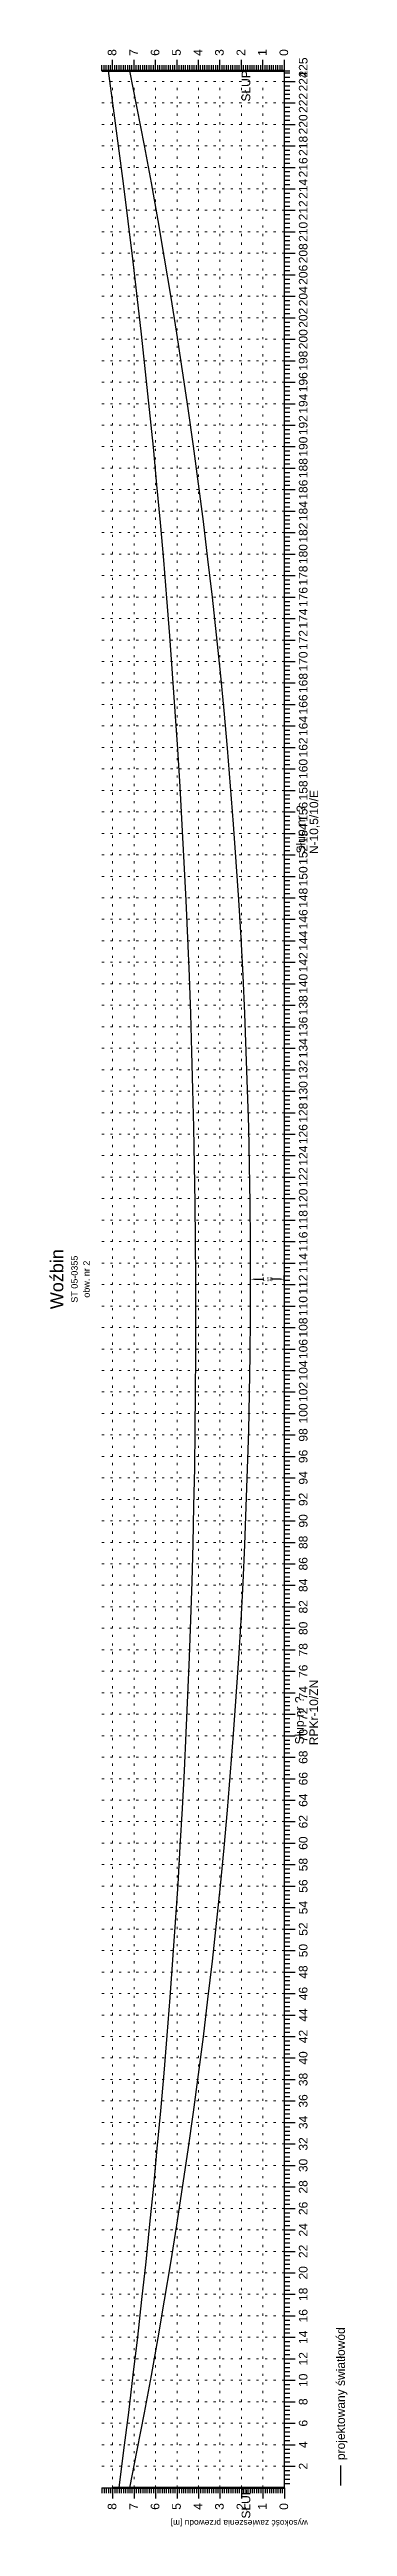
# Model space of a CAD drawing. Header units: inches. Extents: x -863 to 1426, y 1206 to 1480.
# Drawn here: x 1017.2 to 1031.1, y 1286.5 to 1401.8 of the extents above; entities that cross this region are included whole.
import ezdxf
from ezdxf.enums import TextEntityAlignment as Align

# ---------------------------------------------------------------- set-up
doc = ezdxf.new("R2010")
doc.units = ezdxf.units.IN
doc.header["$MEASUREMENT"] = 0
doc.linetypes.add('ACAD_ISO07W100', pattern=[3, 0, -3])
doc.layers.add('ramka', color=7, linetype='Continuous', plot=False)
doc.styles.get("Standard").update_dxf_attribs({"font": 'arial.ttf'})
doc.dimstyles.get("Standard").update_dxf_attribs({"dimtxt": 0.25, "dimasz": 0.18, "dimexe": 0.18, "dimexo": 0.0625, "dimgap": -0.09, "dimtad": 0, "dimtih": 1, "dimtoh": 1, "dimzin": 0, "dimdsep": 46, "dimtxsty": 'Standard', "dimcen": 0.09, "dimadec": 0, "dimazin": 0, "dimtfac": 1, "dimtofl": 0, "dimtmove": 0, "dimatfit": 3, "dimfxl": 1, "dimtolj": 1, "dimtzin": 0, "dimarcsym": 0})

msp = doc.modelspace()

# ---------------------------------------------------------------- texts
for s, p in [('8', (1020.336, 1401.483)), ('7', (1021.336, 1401.483)), ('6', (1022.336, 1401.483)), ('5', (1023.336, 1401.483)), ('4', (1024.336, 1401.483)), ('3', (1025.336, 1401.483)), ('2', (1026.336, 1401.483)), ('1', (1027.336, 1401.483)), ('0', (1028.336, 1401.483)), ('Słup nr ?', (1029.131, 1364.358)), ('N-10,5/10/E', (1029.736, 1364.327)), ('RPKr-10/ZN', (1029.731, 1322.853)), ('Słup nr ?', (1029.064, 1322.887)), ('projektowany światłowód', (1030.982, 1289.578))]:
    msp.add_text(s, height=0.4, rotation=90).set_placement(p)
for s, height, p in [('225', 0.4, (1029.238, 1400.943)), ('224', 0.4, (1029.238, 1400.293)), ('222', 0.4, (1029.238, 1399.293)), ('220', 0.4, (1029.238, 1398.293)), ('218', 0.4, (1029.238, 1397.293)), ('216', 0.4, (1029.238, 1396.293)), ('214', 0.4, (1029.238, 1395.293)), ('212', 0.4, (1029.238, 1394.293)), ('210', 0.4, (1029.238, 1393.293)), ('208', 0.4, (1029.238, 1392.293)), ('206', 0.4, (1029.238, 1391.293)), ('204', 0.4, (1029.238, 1390.293)), ('202', 0.4, (1029.238, 1389.293)), ('200', 0.4, (1029.238, 1388.293)), ('198', 0.4, (1029.238, 1387.293)), ('196', 0.4, (1029.238, 1386.293)), ('194', 0.4, (1029.238, 1385.293)), ('192', 0.4, (1029.238, 1384.293)), ('190', 0.4, (1029.238, 1383.293)), ('188', 0.4, (1029.238, 1382.293)), ('186', 0.4, (1029.238, 1381.293)), ('184', 0.4, (1029.238, 1380.293)), ('182', 0.4, (1029.238, 1379.293)), ('180', 0.4, (1029.238, 1378.293)), ('178', 0.4, (1029.238, 1377.293)), ('176', 0.4, (1029.238, 1376.293)), ('174', 0.4, (1029.238, 1375.293)), ('172', 0.4, (1029.238, 1374.293)), ('170', 0.4, (1029.238, 1373.293)), ('168', 0.4, (1029.238, 1372.293)), ('166', 0.4, (1029.238, 1371.293)), ('164', 0.4, (1029.238, 1370.293)), ('162', 0.4, (1029.238, 1369.293)), ('160', 0.4, (1029.238, 1368.293)), ('158', 0.4, (1029.238, 1367.293)), ('156', 0.4, (1029.238, 1366.293)), ('154', 0.4, (1029.238, 1365.293)), ('152', 0.4, (1029.238, 1364.293)), ('150', 0.4, (1029.238, 1363.293)), ('148', 0.4, (1029.238, 1362.293)), ('146', 0.4, (1029.238, 1361.293)), ('144', 0.4, (1029.238, 1360.293)), ('142', 0.4, (1029.238, 1359.293)), ('140', 0.4, (1029.238, 1358.293)), ('138', 0.4, (1029.238, 1357.293)), ('136', 0.4, (1029.238, 1356.293)), ('134', 0.4, (1029.238, 1355.293)), ('132', 0.4, (1029.238, 1354.293)), ('130', 0.4, (1029.238, 1353.293)), ('128', 0.4, (1029.238, 1352.293)), ('126', 0.4, (1029.238, 1351.293)), ('124', 0.4, (1029.238, 1350.293)), ('122', 0.4, (1029.238, 1349.293)), ('120', 0.4, (1029.238, 1348.293)), ('118', 0.4, (1029.238, 1347.293)), ('116', 0.4, (1029.238, 1346.293)), ('Woźbin', 0.6, (1017.862, 1344.543)), ('ST 05-0355', 0.3, (1018.532, 1344.543)), ('114', 0.4, (1029.238, 1345.293)), ('obw. nr 2', 0.3, (1019.092, 1344.543)), ('112', 0.4, (1029.238, 1344.293)), ('110', 0.4, (1029.238, 1343.293)), ('108', 0.4, (1029.238, 1342.293)), ('106', 0.4, (1029.238, 1341.293)), ('104', 0.4, (1029.238, 1340.293)), ('102', 0.4, (1029.238, 1339.293)), ('100', 0.4, (1029.238, 1338.293)), ('98', 0.4, (1029.238, 1337.293)), ('96', 0.4, (1029.238, 1336.293)), ('94', 0.4, (1029.238, 1335.293)), ('92', 0.4, (1029.238, 1334.293)), ('90', 0.4, (1029.238, 1333.293)), ('88', 0.4, (1029.238, 1332.293)), ('86', 0.4, (1029.238, 1331.293)), ('84', 0.4, (1029.238, 1330.293)), ('82', 0.4, (1029.238, 1329.293)), ('80', 0.4, (1029.238, 1328.293)), ('78', 0.4, (1029.238, 1327.293)), ('76', 0.4, (1029.238, 1326.293)), ('74', 0.4, (1029.238, 1325.293)), ('72', 0.4, (1029.238, 1324.293)), ('70', 0.4, (1029.238, 1323.293)), ('68', 0.4, (1029.238, 1322.293)), ('66', 0.4, (1029.238, 1321.293)), ('64', 0.4, (1029.238, 1320.293)), ('62', 0.4, (1029.238, 1319.293)), ('60', 0.4, (1029.238, 1318.293)), ('58', 0.4, (1029.238, 1317.293)), ('56', 0.4, (1029.238, 1316.293)), ('54', 0.4, (1029.238, 1315.293)), ('52', 0.4, (1029.238, 1314.293)), ('50', 0.4, (1029.238, 1313.293)), ('48', 0.4, (1029.238, 1312.293)), ('46', 0.4, (1029.238, 1311.293)), ('44', 0.4, (1029.238, 1310.293)), ('42', 0.4, (1029.238, 1309.293)), ('40', 0.4, (1029.238, 1308.293)), ('38', 0.4, (1029.238, 1307.293)), ('36', 0.4, (1029.238, 1306.293)), ('34', 0.4, (1029.238, 1305.293)), ('32', 0.4, (1029.238, 1304.293)), ('30', 0.4, (1029.238, 1303.293)), ('28', 0.4, (1029.238, 1302.293)), ('26', 0.4, (1029.238, 1301.293)), ('24', 0.4, (1029.238, 1300.293)), ('22', 0.4, (1029.238, 1299.293)), ('20', 0.4, (1029.238, 1298.293)), ('18', 0.4, (1029.238, 1297.293)), ('16', 0.4, (1029.238, 1296.293)), ('14', 0.4, (1029.238, 1295.293)), ('12', 0.4, (1029.238, 1294.293)), ('10', 0.4, (1029.238, 1293.293)), ('8', 0.4, (1029.238, 1292.293)), ('6', 0.4, (1029.238, 1291.293)), ('4', 0.4, (1029.238, 1290.293)), ('2', 0.4, (1029.238, 1289.293))]:
    msp.add_text(s, height=height, rotation=90).set_placement(p, align=Align.CENTER)
for s, p in [('8', (1020.336, 1287.573)), ('7', (1021.336, 1287.573)), ('6', (1022.336, 1287.573)), ('5', (1023.336, 1287.573)), ('4', (1024.336, 1287.573)), ('3', (1025.336, 1287.573)), ('2', (1026.336, 1287.573)), ('1', (1027.336, 1287.573)), ('0', (1028.336, 1287.573))]:
    msp.add_text(s, height=0.4, rotation=90).set_placement(p, align=Align.RIGHT)
at = {"attachment_point": 5}
for s, insert, char_height, width, rotation in [('SŁUP', (1026.376, 1400.085), 0.4, 1.537, 90), ('SŁUP', (1026.376, 1287.585), 0.4, 1.537, 90), ('wysokość zawieszenia przewodu [m]', (1026.06, 1286.69), 0.28, 9.28, 180)]:
    msp.add_mtext(s, dxfattribs=dict(at, insert=insert, char_height=char_height, width=width, rotation=rotation))

# ---------------------------------------------------------------- blocks, each defined once
blk = doc.blocks.new('*D22')
at = {"color": 0, "lineweight": -2}
for p, q in [((1026.59, 1344.6), (1026.59, 1344.72)), ((1026.77, 1344.54), (1027.19, 1344.54)), ((1027.98, 1344.54), (1027.55, 1344.54)), ((1028.16, 1344.45), (1028.16, 1344.72))]:
    blk.add_line(p, q, dxfattribs=at)
at = {"color": 0}
for points in [[(1026.77, 1344.57), (1026.77, 1344.51), (1026.59, 1344.54)], [(1027.98, 1344.57), (1027.98, 1344.51), (1028.16, 1344.54)]]:
    blk.add_solid(points, dxfattribs=at)
at = {"layer": 'Defpoints', "color": 0}
for p in [(1026.59, 1344.53), (1028.16, 1344.54), (1028.16, 1344.38)]:
    blk.add_point(p, dxfattribs=at)
at = {"color": 0, "lineweight": 25, "insert": (1027.37, 1344.54), "char_height": 0.18, "attachment_point": 5}
blk.add_mtext('\\A1;1.58', dxfattribs=at)

# ---------------------------------------------------------------- dimensions: what is measured, and where the dimension line sits
at = {"lineweight": 25}
dim = msp.add_linear_dim(base=(1028.162, 1344.543), p1=(1026.587, 1344.535), p2=(1028.162, 1344.385), angle=180, text='1.58', dimstyle='Standard', dxfattribs=at)
dim.commit()
dim.dimension.update_dxf_attribs({"geometry": '*D22', "text_midpoint": (1027.375, 1344.543)})

# ---------------------------------------------------------------- linework, layer by layer
for p, q in [((1019.662, 1400.793), (1019.662, 1401.043)), ((1019.662, 1400.793), (1028.162, 1400.793)), ((1019.762, 1400.793), (1019.762, 1401.043)), ((1019.862, 1400.793), (1019.862, 1401.043)), ((1019.962, 1400.793), (1019.962, 1401.043)), ((1020.062, 1400.793), (1020.062, 1401.043)), ((1020.162, 1400.793), (1020.162, 1401.293)), ((1020.262, 1400.793), (1020.262, 1401.043)), ((1020.362, 1400.793), (1020.362, 1401.043)), ((1020.462, 1400.793), (1020.462, 1401.043)), ((1020.562, 1400.793), (1020.562, 1401.043)), ((1020.662, 1400.793), (1020.662, 1401.043)), ((1020.762, 1400.793), (1020.762, 1401.043)), ((1020.862, 1400.793), (1020.862, 1401.043)), ((1020.962, 1400.793), (1020.962, 1401.043)), ((1021.062, 1400.793), (1021.062, 1401.043)), ((1021.162, 1400.793), (1021.162, 1401.293)), ((1021.262, 1400.793), (1021.262, 1401.043)), ((1021.362, 1400.793), (1021.362, 1401.043)), ((1021.462, 1400.793), (1021.462, 1401.043)), ((1021.562, 1400.793), (1021.562, 1401.043)), ((1021.662, 1400.793), (1021.662, 1401.043)), ((1021.762, 1400.793), (1021.762, 1401.043)), ((1021.862, 1400.793), (1021.862, 1401.043)), ((1021.962, 1400.793), (1021.962, 1401.043)), ((1022.062, 1400.793), (1022.062, 1401.043)), ((1022.162, 1400.793), (1022.162, 1401.293)), ((1022.262, 1400.793), (1022.262, 1401.043)), ((1022.362, 1400.793), (1022.362, 1401.043)), ((1022.462, 1400.793), (1022.462, 1401.043)), ((1022.562, 1400.793), (1022.562, 1401.043)), ((1022.662, 1400.793), (1022.662, 1401.043)), ((1022.762, 1400.793), (1022.762, 1401.043)), ((1022.862, 1400.793), (1022.862, 1401.043)), ((1022.962, 1400.793), (1022.962, 1401.043)), ((1023.062, 1400.793), (1023.062, 1401.043)), ((1023.162, 1400.793), (1023.162, 1401.293)), ((1023.262, 1400.793), (1023.262, 1401.043)), ((1023.362, 1400.793), (1023.362, 1401.043)), ((1023.462, 1400.793), (1023.462, 1401.043)), ((1023.562, 1400.793), (1023.562, 1401.043)), ((1023.662, 1400.793), (1023.662, 1401.043)), ((1023.762, 1400.793), (1023.762, 1401.043)), ((1023.862, 1400.793), (1023.862, 1401.043)), ((1023.962, 1400.793), (1023.962, 1401.043)), ((1024.062, 1400.793), (1024.062, 1401.043)), ((1024.162, 1400.793), (1024.162, 1401.293)), ((1024.262, 1400.793), (1024.262, 1401.043)), ((1024.362, 1400.793), (1024.362, 1401.043)), ((1024.462, 1400.793), (1024.462, 1401.043)), ((1024.562, 1400.793), (1024.562, 1401.043)), ((1024.662, 1400.793), (1024.662, 1401.043)), ((1024.762, 1400.793), (1024.762, 1401.043)), ((1024.862, 1400.793), (1024.862, 1401.043)), ((1024.962, 1400.793), (1024.962, 1401.043)), ((1025.062, 1400.793), (1025.062, 1401.043)), ((1025.162, 1400.793), (1025.162, 1401.293)), ((1025.262, 1400.793), (1025.262, 1401.043)), ((1025.362, 1400.793), (1025.362, 1401.043)), ((1025.462, 1400.793), (1025.462, 1401.043)), ((1025.562, 1400.793), (1025.562, 1401.043)), ((1025.662, 1400.793), (1025.662, 1401.043)), ((1025.762, 1400.793), (1025.762, 1401.043)), ((1025.862, 1400.793), (1025.862, 1401.043)), ((1025.962, 1400.793), (1025.962, 1401.043)), ((1026.062, 1400.793), (1026.062, 1401.043)), ((1026.162, 1400.793), (1026.162, 1401.293)), ((1026.262, 1400.793), (1026.262, 1401.043)), ((1026.362, 1400.793), (1026.362, 1401.043)), ((1026.462, 1400.793), (1026.462, 1401.043)), ((1026.562, 1400.793), (1026.562, 1401.043)), ((1026.662, 1400.793), (1026.662, 1401.043)), ((1026.762, 1400.793), (1026.762, 1401.043)), ((1026.862, 1400.793), (1026.862, 1401.043)), ((1026.962, 1400.793), (1026.962, 1401.043)), ((1027.062, 1400.793), (1027.062, 1401.043)), ((1027.162, 1400.793), (1027.162, 1401.293)), ((1027.262, 1400.793), (1027.262, 1401.043)), ((1027.362, 1400.793), (1027.362, 1401.043)), ((1027.462, 1400.793), (1027.462, 1401.043)), ((1027.562, 1400.793), (1027.562, 1401.043)), ((1027.662, 1400.793), (1027.662, 1401.043)), ((1027.762, 1400.793), (1027.762, 1401.043)), ((1027.862, 1400.793), (1027.862, 1401.043)), ((1027.962, 1400.793), (1027.962, 1401.043)), ((1028.062, 1400.793), (1028.062, 1401.043)), ((1028.162, 1400.793), (1028.162, 1401.293)), ((1028.162, 1288.293), (1028.162, 1400.793)), ((1028.162, 1400.793), (1028.412, 1400.793)), ((1028.162, 1400.693), (1028.412, 1400.693)), ((1028.162, 1400.493), (1028.412, 1400.493)), ((1028.162, 1400.293), (1028.662, 1400.293)), ((1028.162, 1400.093), (1028.412, 1400.093)), ((1028.162, 1399.893), (1028.412, 1399.893)), ((1028.162, 1399.693), (1028.412, 1399.693)), ((1028.162, 1399.493), (1028.412, 1399.493)), ((1028.162, 1399.293), (1028.662, 1399.293)), ((1028.162, 1399.093), (1028.412, 1399.093)), ((1028.162, 1398.893), (1028.412, 1398.893)), ((1028.162, 1398.693), (1028.412, 1398.693)), ((1028.162, 1398.493), (1028.412, 1398.493)), ((1028.162, 1398.293), (1028.662, 1398.293)), ((1028.162, 1398.093), (1028.412, 1398.093)), ((1028.162, 1397.893), (1028.412, 1397.893)), ((1028.162, 1397.693), (1028.412, 1397.693)), ((1028.162, 1397.493), (1028.412, 1397.493)), ((1028.162, 1397.293), (1028.662, 1397.293)), ((1028.162, 1397.093), (1028.412, 1397.093)), ((1028.162, 1396.893), (1028.412, 1396.893)), ((1028.162, 1396.693), (1028.412, 1396.693)), ((1028.162, 1396.493), (1028.412, 1396.493)), ((1028.162, 1396.293), (1028.662, 1396.293)), ((1028.162, 1396.093), (1028.412, 1396.093)), ((1028.162, 1395.893), (1028.412, 1395.893)), ((1028.162, 1395.693), (1028.412, 1395.693)), ((1028.162, 1395.493), (1028.412, 1395.493)), ((1028.162, 1395.293), (1028.662, 1395.293)), ((1028.162, 1395.093), (1028.412, 1395.093)), ((1028.162, 1394.893), (1028.412, 1394.893)), ((1028.162, 1394.693), (1028.412, 1394.693)), ((1028.162, 1394.493), (1028.412, 1394.493)), ((1028.162, 1394.293), (1028.662, 1394.293)), ((1028.162, 1394.093), (1028.412, 1394.093)), ((1028.162, 1393.893), (1028.412, 1393.893)), ((1028.162, 1393.693), (1028.412, 1393.693)), ((1028.162, 1393.493), (1028.412, 1393.493)), ((1028.162, 1393.293), (1028.662, 1393.293)), ((1028.162, 1393.093), (1028.412, 1393.093)), ((1028.162, 1392.893), (1028.412, 1392.893)), ((1028.162, 1392.693), (1028.412, 1392.693)), ((1028.162, 1392.493), (1028.412, 1392.493)), ((1028.162, 1392.293), (1028.662, 1392.293)), ((1028.162, 1392.093), (1028.412, 1392.093)), ((1028.162, 1391.893), (1028.412, 1391.893)), ((1028.162, 1391.693), (1028.412, 1391.693)), ((1028.162, 1391.493), (1028.412, 1391.493)), ((1028.162, 1391.293), (1028.662, 1391.293)), ((1028.162, 1391.093), (1028.412, 1391.093)), ((1028.162, 1390.893), (1028.412, 1390.893)), ((1028.162, 1390.693), (1028.412, 1390.693)), ((1028.162, 1390.493), (1028.412, 1390.493)), ((1028.162, 1390.293), (1028.662, 1390.293)), ((1028.162, 1390.093), (1028.412, 1390.093)), ((1028.162, 1389.893), (1028.412, 1389.893)), ((1028.162, 1389.693), (1028.412, 1389.693)), ((1028.162, 1389.493), (1028.412, 1389.493)), ((1028.162, 1389.293), (1028.662, 1389.293)), ((1028.162, 1389.093), (1028.412, 1389.093)), ((1028.162, 1388.893), (1028.412, 1388.893)), ((1028.162, 1388.693), (1028.412, 1388.693)), ((1028.162, 1388.493), (1028.412, 1388.493)), ((1028.162, 1388.293), (1028.662, 1388.293)), ((1028.162, 1388.093), (1028.412, 1388.093)), ((1028.162, 1387.893), (1028.412, 1387.893)), ((1028.162, 1387.693), (1028.412, 1387.693)), ((1028.162, 1387.493), (1028.412, 1387.493)), ((1028.162, 1387.293), (1028.662, 1387.293)), ((1028.162, 1387.093), (1028.412, 1387.093)), ((1028.162, 1386.893), (1028.412, 1386.893)), ((1028.162, 1386.693), (1028.412, 1386.693)), ((1028.162, 1386.493), (1028.412, 1386.493)), ((1028.162, 1386.293), (1028.662, 1386.293)), ((1028.162, 1386.093), (1028.412, 1386.093)), ((1028.162, 1385.893), (1028.412, 1385.893)), ((1028.162, 1385.693), (1028.412, 1385.693)), ((1028.162, 1385.493), (1028.412, 1385.493)), ((1028.162, 1385.293), (1028.662, 1385.293)), ((1028.162, 1385.093), (1028.412, 1385.093)), ((1028.162, 1384.893), (1028.412, 1384.893)), ((1028.162, 1384.693), (1028.412, 1384.693)), ((1028.162, 1384.493), (1028.412, 1384.493)), ((1028.162, 1384.293), (1028.662, 1384.293)), ((1028.162, 1384.093), (1028.412, 1384.093)), ((1028.162, 1383.893), (1028.412, 1383.893)), ((1028.162, 1383.693), (1028.412, 1383.693)), ((1028.162, 1383.493), (1028.412, 1383.493)), ((1028.162, 1383.293), (1028.662, 1383.293)), ((1028.162, 1383.093), (1028.412, 1383.093)), ((1028.162, 1382.893), (1028.412, 1382.893)), ((1028.162, 1382.693), (1028.412, 1382.693)), ((1028.162, 1382.493), (1028.412, 1382.493)), ((1028.162, 1382.293), (1028.662, 1382.293)), ((1028.162, 1382.093), (1028.412, 1382.093)), ((1028.162, 1381.893), (1028.412, 1381.893)), ((1028.162, 1381.693), (1028.412, 1381.693)), ((1028.162, 1381.493), (1028.412, 1381.493)), ((1028.162, 1381.293), (1028.662, 1381.293)), ((1028.162, 1381.093), (1028.412, 1381.093)), ((1028.162, 1380.893), (1028.412, 1380.893)), ((1028.162, 1380.693), (1028.412, 1380.693)), ((1028.162, 1380.493), (1028.412, 1380.493)), ((1028.162, 1380.293), (1028.662, 1380.293)), ((1028.162, 1380.093), (1028.412, 1380.093)), ((1028.162, 1379.893), (1028.412, 1379.893)), ((1028.162, 1379.693), (1028.412, 1379.693)), ((1028.162, 1379.493), (1028.412, 1379.493)), ((1028.162, 1379.293), (1028.662, 1379.293)), ((1028.162, 1379.093), (1028.412, 1379.093)), ((1028.162, 1378.893), (1028.412, 1378.893)), ((1028.162, 1378.693), (1028.412, 1378.693)), ((1028.162, 1378.493), (1028.412, 1378.493)), ((1028.162, 1378.293), (1028.662, 1378.293)), ((1028.162, 1378.093), (1028.412, 1378.093)), ((1028.162, 1377.893), (1028.412, 1377.893)), ((1028.162, 1377.693), (1028.412, 1377.693)), ((1028.162, 1377.493), (1028.412, 1377.493)), ((1028.162, 1377.293), (1028.662, 1377.293)), ((1028.162, 1377.093), (1028.412, 1377.093)), ((1028.162, 1376.893), (1028.412, 1376.893)), ((1028.162, 1376.693), (1028.412, 1376.693)), ((1028.162, 1376.493), (1028.412, 1376.493)), ((1028.162, 1376.293), (1028.662, 1376.293)), ((1028.162, 1376.093), (1028.412, 1376.093)), ((1028.162, 1375.893), (1028.412, 1375.893)), ((1028.162, 1375.693), (1028.412, 1375.693)), ((1028.162, 1375.493), (1028.412, 1375.493)), ((1028.162, 1375.293), (1028.662, 1375.293)), ((1028.162, 1375.093), (1028.412, 1375.093)), ((1028.162, 1374.893), (1028.412, 1374.893)), ((1028.162, 1374.693), (1028.412, 1374.693)), ((1028.162, 1374.493), (1028.412, 1374.493)), ((1028.162, 1374.293), (1028.662, 1374.293)), ((1028.162, 1374.093), (1028.412, 1374.093)), ((1028.162, 1373.893), (1028.412, 1373.893)), ((1028.162, 1373.693), (1028.412, 1373.693)), ((1028.162, 1373.493), (1028.412, 1373.493)), ((1028.162, 1373.293), (1028.662, 1373.293)), ((1028.162, 1373.093), (1028.412, 1373.093)), ((1028.162, 1372.893), (1028.412, 1372.893)), ((1028.162, 1372.693), (1028.412, 1372.693)), ((1028.162, 1372.493), (1028.412, 1372.493)), ((1028.162, 1372.293), (1028.662, 1372.293)), ((1028.162, 1372.093), (1028.412, 1372.093)), ((1028.162, 1371.893), (1028.412, 1371.893)), ((1028.162, 1371.693), (1028.412, 1371.693)), ((1028.162, 1371.493), (1028.412, 1371.493)), ((1028.162, 1371.293), (1028.662, 1371.293)), ((1028.162, 1371.093), (1028.412, 1371.093)), ((1028.162, 1370.893), (1028.412, 1370.893)), ((1028.162, 1370.693), (1028.412, 1370.693)), ((1028.162, 1370.493), (1028.412, 1370.493)), ((1028.162, 1370.293), (1028.662, 1370.293)), ((1028.162, 1370.093), (1028.412, 1370.093)), ((1028.162, 1369.893), (1028.412, 1369.893)), ((1028.162, 1369.693), (1028.412, 1369.693)), ((1028.162, 1369.493), (1028.412, 1369.493)), ((1028.162, 1369.293), (1028.662, 1369.293)), ((1028.162, 1369.093), (1028.412, 1369.093)), ((1028.162, 1368.893), (1028.412, 1368.893)), ((1028.162, 1368.693), (1028.412, 1368.693)), ((1028.162, 1368.493), (1028.412, 1368.493)), ((1028.162, 1368.293), (1028.662, 1368.293)), ((1028.162, 1368.093), (1028.412, 1368.093)), ((1028.162, 1367.893), (1028.412, 1367.893)), ((1028.162, 1367.693), (1028.412, 1367.693)), ((1028.162, 1367.493), (1028.412, 1367.493)), ((1028.162, 1367.293), (1028.662, 1367.293)), ((1028.162, 1367.093), (1028.412, 1367.093)), ((1028.162, 1366.893), (1028.412, 1366.893)), ((1028.162, 1366.693), (1028.412, 1366.693)), ((1028.162, 1366.493), (1028.412, 1366.493)), ((1028.162, 1366.293), (1028.662, 1366.293)), ((1028.162, 1366.093), (1028.412, 1366.093)), ((1028.162, 1365.893), (1028.412, 1365.893)), ((1028.162, 1365.693), (1028.412, 1365.693)), ((1028.162, 1365.493), (1028.412, 1365.493)), ((1028.162, 1365.293), (1028.662, 1365.293)), ((1028.162, 1365.093), (1028.412, 1365.093)), ((1028.162, 1364.893), (1028.412, 1364.893)), ((1028.162, 1364.693), (1028.412, 1364.693)), ((1028.162, 1364.493), (1028.412, 1364.493)), ((1028.162, 1364.293), (1028.662, 1364.293)), ((1028.162, 1364.093), (1028.412, 1364.093)), ((1028.162, 1363.893), (1028.412, 1363.893)), ((1028.162, 1363.693), (1028.412, 1363.693)), ((1028.162, 1363.493), (1028.412, 1363.493)), ((1028.162, 1363.293), (1028.662, 1363.293)), ((1028.162, 1363.093), (1028.412, 1363.093)), ((1028.162, 1362.893), (1028.412, 1362.893)), ((1028.162, 1362.693), (1028.412, 1362.693)), ((1028.162, 1362.493), (1028.412, 1362.493)), ((1028.162, 1362.293), (1028.662, 1362.293)), ((1028.162, 1362.093), (1028.412, 1362.093)), ((1028.162, 1361.893), (1028.412, 1361.893)), ((1028.162, 1361.693), (1028.412, 1361.693)), ((1028.162, 1361.493), (1028.412, 1361.493)), ((1028.162, 1361.293), (1028.662, 1361.293)), ((1028.162, 1361.093), (1028.412, 1361.093)), ((1028.162, 1360.893), (1028.412, 1360.893)), ((1028.162, 1360.693), (1028.412, 1360.693)), ((1028.162, 1360.493), (1028.412, 1360.493)), ((1028.162, 1360.293), (1028.662, 1360.293)), ((1028.162, 1360.093), (1028.412, 1360.093)), ((1028.162, 1359.893), (1028.412, 1359.893)), ((1028.162, 1359.693), (1028.412, 1359.693)), ((1028.162, 1359.493), (1028.412, 1359.493)), ((1028.162, 1359.293), (1028.662, 1359.293)), ((1028.162, 1359.093), (1028.412, 1359.093)), ((1028.162, 1358.893), (1028.412, 1358.893)), ((1028.162, 1358.693), (1028.412, 1358.693)), ((1028.162, 1358.493), (1028.412, 1358.493)), ((1028.162, 1358.293), (1028.662, 1358.293)), ((1028.162, 1358.093), (1028.412, 1358.093)), ((1028.162, 1357.893), (1028.412, 1357.893)), ((1028.162, 1357.693), (1028.412, 1357.693)), ((1028.162, 1357.493), (1028.412, 1357.493)), ((1028.162, 1357.293), (1028.662, 1357.293)), ((1028.162, 1357.093), (1028.412, 1357.093)), ((1028.162, 1356.893), (1028.412, 1356.893)), ((1028.162, 1356.693), (1028.412, 1356.693)), ((1028.162, 1356.493), (1028.412, 1356.493)), ((1028.162, 1356.293), (1028.662, 1356.293)), ((1028.162, 1356.093), (1028.412, 1356.093)), ((1028.162, 1355.893), (1028.412, 1355.893)), ((1028.162, 1355.693), (1028.412, 1355.693)), ((1028.162, 1355.493), (1028.412, 1355.493)), ((1028.162, 1355.293), (1028.662, 1355.293)), ((1028.162, 1355.093), (1028.412, 1355.093)), ((1028.162, 1354.893), (1028.412, 1354.893)), ((1028.162, 1354.693), (1028.412, 1354.693)), ((1028.162, 1354.493), (1028.412, 1354.493)), ((1028.162, 1354.293), (1028.662, 1354.293)), ((1028.162, 1354.093), (1028.412, 1354.093)), ((1028.162, 1353.893), (1028.412, 1353.893)), ((1028.162, 1353.693), (1028.412, 1353.693)), ((1028.162, 1353.493), (1028.412, 1353.493)), ((1028.162, 1353.293), (1028.662, 1353.293)), ((1028.162, 1353.093), (1028.412, 1353.093)), ((1028.162, 1352.893), (1028.412, 1352.893)), ((1028.162, 1352.693), (1028.412, 1352.693)), ((1028.162, 1352.493), (1028.412, 1352.493)), ((1028.162, 1352.293), (1028.662, 1352.293)), ((1028.162, 1352.093), (1028.412, 1352.093)), ((1028.162, 1351.893), (1028.412, 1351.893)), ((1028.162, 1351.693), (1028.412, 1351.693)), ((1028.162, 1351.493), (1028.412, 1351.493)), ((1028.162, 1351.293), (1028.662, 1351.293)), ((1028.162, 1351.093), (1028.412, 1351.093)), ((1028.162, 1350.893), (1028.412, 1350.893)), ((1028.162, 1350.693), (1028.412, 1350.693)), ((1028.162, 1350.493), (1028.412, 1350.493)), ((1028.162, 1350.293), (1028.662, 1350.293)), ((1028.162, 1350.093), (1028.412, 1350.093)), ((1028.162, 1349.893), (1028.412, 1349.893)), ((1028.162, 1349.693), (1028.412, 1349.693)), ((1028.162, 1349.493), (1028.412, 1349.493)), ((1028.162, 1349.293), (1028.662, 1349.293)), ((1028.162, 1349.093), (1028.412, 1349.093)), ((1028.162, 1348.893), (1028.412, 1348.893)), ((1028.162, 1348.693), (1028.412, 1348.693)), ((1028.162, 1348.493), (1028.412, 1348.493)), ((1028.162, 1348.293), (1028.662, 1348.293)), ((1028.162, 1348.093), (1028.412, 1348.093)), ((1028.162, 1347.893), (1028.412, 1347.893)), ((1028.162, 1347.693), (1028.412, 1347.693)), ((1028.162, 1347.493), (1028.412, 1347.493)), ((1028.162, 1347.293), (1028.662, 1347.293)), ((1028.162, 1347.093), (1028.412, 1347.093)), ((1028.162, 1346.893), (1028.412, 1346.893)), ((1028.162, 1346.693), (1028.412, 1346.693)), ((1028.162, 1346.493), (1028.412, 1346.493)), ((1028.162, 1346.293), (1028.662, 1346.293)), ((1028.162, 1346.093), (1028.412, 1346.093)), ((1028.162, 1345.893), (1028.412, 1345.893)), ((1028.162, 1345.693), (1028.412, 1345.693)), ((1028.162, 1345.493), (1028.412, 1345.493)), ((1028.162, 1345.293), (1028.662, 1345.293)), ((1028.162, 1345.093), (1028.412, 1345.093)), ((1028.162, 1344.893), (1028.412, 1344.893)), ((1028.162, 1344.693), (1028.412, 1344.693)), ((1028.162, 1344.493), (1028.412, 1344.493)), ((1028.162, 1344.293), (1028.662, 1344.293)), ((1028.162, 1344.093), (1028.412, 1344.093)), ((1028.162, 1343.893), (1028.412, 1343.893)), ((1028.162, 1343.693), (1028.412, 1343.693)), ((1028.162, 1343.493), (1028.412, 1343.493)), ((1028.162, 1343.293), (1028.662, 1343.293)), ((1028.162, 1343.093), (1028.412, 1343.093)), ((1028.162, 1342.893), (1028.412, 1342.893)), ((1028.162, 1342.693), (1028.412, 1342.693)), ((1028.162, 1342.493), (1028.412, 1342.493)), ((1028.162, 1342.293), (1028.662, 1342.293)), ((1028.162, 1342.093), (1028.412, 1342.093)), ((1028.162, 1341.893), (1028.412, 1341.893)), ((1028.162, 1341.693), (1028.412, 1341.693)), ((1028.162, 1341.493), (1028.412, 1341.493)), ((1028.162, 1341.293), (1028.662, 1341.293)), ((1028.162, 1341.093), (1028.412, 1341.093)), ((1028.162, 1340.893), (1028.412, 1340.893)), ((1028.162, 1340.693), (1028.412, 1340.693)), ((1028.162, 1340.493), (1028.412, 1340.493)), ((1028.162, 1340.293), (1028.662, 1340.293)), ((1028.162, 1340.093), (1028.412, 1340.093)), ((1028.162, 1339.893), (1028.412, 1339.893)), ((1028.162, 1339.693), (1028.412, 1339.693)), ((1028.162, 1339.493), (1028.412, 1339.493)), ((1028.162, 1339.293), (1028.662, 1339.293)), ((1028.162, 1339.093), (1028.412, 1339.093)), ((1028.162, 1338.893), (1028.412, 1338.893)), ((1028.162, 1338.693), (1028.412, 1338.693)), ((1028.162, 1338.493), (1028.412, 1338.493)), ((1028.162, 1338.293), (1028.662, 1338.293)), ((1028.162, 1338.093), (1028.412, 1338.093)), ((1028.162, 1337.893), (1028.412, 1337.893)), ((1028.162, 1337.693), (1028.412, 1337.693)), ((1028.162, 1337.493), (1028.412, 1337.493)), ((1028.162, 1337.293), (1028.662, 1337.293)), ((1028.162, 1337.093), (1028.412, 1337.093)), ((1028.162, 1336.893), (1028.412, 1336.893)), ((1028.162, 1336.693), (1028.412, 1336.693)), ((1028.162, 1336.493), (1028.412, 1336.493)), ((1028.162, 1336.293), (1028.662, 1336.293)), ((1028.162, 1336.093), (1028.412, 1336.093)), ((1028.162, 1335.893), (1028.412, 1335.893)), ((1028.162, 1335.693), (1028.412, 1335.693)), ((1028.162, 1335.493), (1028.412, 1335.493)), ((1028.162, 1335.293), (1028.662, 1335.293)), ((1028.162, 1335.093), (1028.412, 1335.093)), ((1028.162, 1334.893), (1028.412, 1334.893)), ((1028.162, 1334.693), (1028.412, 1334.693)), ((1028.162, 1334.493), (1028.412, 1334.493)), ((1028.162, 1334.293), (1028.662, 1334.293)), ((1028.162, 1334.093), (1028.412, 1334.093)), ((1028.162, 1333.893), (1028.412, 1333.893)), ((1028.162, 1333.693), (1028.412, 1333.693)), ((1028.162, 1333.493), (1028.412, 1333.493)), ((1028.162, 1333.293), (1028.662, 1333.293)), ((1028.162, 1333.093), (1028.412, 1333.093)), ((1028.162, 1332.893), (1028.412, 1332.893)), ((1028.162, 1332.693), (1028.412, 1332.693)), ((1028.162, 1332.493), (1028.412, 1332.493)), ((1028.162, 1332.293), (1028.662, 1332.293)), ((1028.162, 1332.093), (1028.412, 1332.093)), ((1028.162, 1331.893), (1028.412, 1331.893)), ((1028.162, 1331.693), (1028.412, 1331.693)), ((1028.162, 1331.493), (1028.412, 1331.493)), ((1028.162, 1331.293), (1028.662, 1331.293)), ((1028.162, 1331.093), (1028.412, 1331.093)), ((1028.162, 1330.893), (1028.412, 1330.893)), ((1028.162, 1330.693), (1028.412, 1330.693)), ((1028.162, 1330.493), (1028.412, 1330.493)), ((1028.162, 1330.293), (1028.662, 1330.293)), ((1028.162, 1330.093), (1028.412, 1330.093)), ((1028.162, 1329.893), (1028.412, 1329.893)), ((1028.162, 1329.693), (1028.412, 1329.693)), ((1028.162, 1329.493), (1028.412, 1329.493)), ((1028.162, 1329.293), (1028.662, 1329.293)), ((1028.162, 1329.093), (1028.412, 1329.093)), ((1028.162, 1328.893), (1028.412, 1328.893)), ((1028.162, 1328.693), (1028.412, 1328.693)), ((1028.162, 1328.493), (1028.412, 1328.493)), ((1028.162, 1328.293), (1028.662, 1328.293)), ((1028.162, 1328.093), (1028.412, 1328.093)), ((1028.162, 1327.893), (1028.412, 1327.893)), ((1028.162, 1327.693), (1028.412, 1327.693)), ((1028.162, 1327.493), (1028.412, 1327.493)), ((1028.162, 1327.293), (1028.662, 1327.293)), ((1028.162, 1327.093), (1028.412, 1327.093)), ((1028.162, 1326.893), (1028.412, 1326.893)), ((1028.162, 1326.693), (1028.412, 1326.693)), ((1028.162, 1326.493), (1028.412, 1326.493)), ((1028.162, 1326.293), (1028.662, 1326.293)), ((1028.162, 1326.093), (1028.412, 1326.093)), ((1028.162, 1325.893), (1028.412, 1325.893)), ((1028.162, 1325.693), (1028.412, 1325.693)), ((1028.162, 1325.493), (1028.412, 1325.493)), ((1028.162, 1325.293), (1028.662, 1325.293)), ((1028.162, 1325.093), (1028.412, 1325.093)), ((1028.162, 1324.893), (1028.412, 1324.893)), ((1028.162, 1324.693), (1028.412, 1324.693)), ((1028.162, 1324.493), (1028.412, 1324.493)), ((1028.162, 1324.293), (1028.662, 1324.293)), ((1028.162, 1324.093), (1028.412, 1324.093)), ((1028.162, 1323.893), (1028.412, 1323.893)), ((1028.162, 1323.693), (1028.412, 1323.693)), ((1028.162, 1323.493), (1028.412, 1323.493)), ((1028.162, 1323.293), (1028.662, 1323.293)), ((1028.162, 1323.093), (1028.412, 1323.093)), ((1028.162, 1322.893), (1028.412, 1322.893)), ((1028.162, 1322.693), (1028.412, 1322.693)), ((1028.162, 1322.493), (1028.412, 1322.493)), ((1028.162, 1322.293), (1028.662, 1322.293)), ((1028.162, 1322.093), (1028.412, 1322.093)), ((1028.162, 1321.893), (1028.412, 1321.893)), ((1028.162, 1321.693), (1028.412, 1321.693)), ((1028.162, 1321.493), (1028.412, 1321.493)), ((1028.162, 1321.293), (1028.662, 1321.293)), ((1028.162, 1321.093), (1028.412, 1321.093)), ((1028.162, 1320.893), (1028.412, 1320.893)), ((1028.162, 1320.693), (1028.412, 1320.693)), ((1028.162, 1320.493), (1028.412, 1320.493)), ((1028.162, 1320.293), (1028.662, 1320.293)), ((1028.162, 1320.093), (1028.412, 1320.093)), ((1028.162, 1319.893), (1028.412, 1319.893)), ((1028.162, 1319.693), (1028.412, 1319.693)), ((1028.162, 1319.493), (1028.412, 1319.493)), ((1028.162, 1319.293), (1028.662, 1319.293)), ((1028.162, 1319.093), (1028.412, 1319.093)), ((1028.162, 1318.893), (1028.412, 1318.893)), ((1028.162, 1318.693), (1028.412, 1318.693)), ((1028.162, 1318.493), (1028.412, 1318.493)), ((1028.162, 1318.293), (1028.662, 1318.293)), ((1028.162, 1318.093), (1028.412, 1318.093)), ((1028.162, 1317.893), (1028.412, 1317.893)), ((1028.162, 1317.693), (1028.412, 1317.693)), ((1028.162, 1317.493), (1028.412, 1317.493)), ((1028.162, 1317.293), (1028.662, 1317.293)), ((1028.162, 1317.093), (1028.412, 1317.093)), ((1028.162, 1316.893), (1028.412, 1316.893)), ((1028.162, 1316.693), (1028.412, 1316.693)), ((1028.162, 1316.493), (1028.412, 1316.493)), ((1028.162, 1316.293), (1028.662, 1316.293)), ((1028.162, 1316.093), (1028.412, 1316.093)), ((1028.162, 1315.893), (1028.412, 1315.893)), ((1028.162, 1315.693), (1028.412, 1315.693)), ((1028.162, 1315.493), (1028.412, 1315.493)), ((1028.162, 1315.293), (1028.662, 1315.293)), ((1028.162, 1315.093), (1028.412, 1315.093)), ((1028.162, 1314.893), (1028.412, 1314.893)), ((1028.162, 1314.693), (1028.412, 1314.693)), ((1028.162, 1314.493), (1028.412, 1314.493)), ((1028.162, 1314.293), (1028.662, 1314.293)), ((1028.162, 1314.093), (1028.412, 1314.093)), ((1028.162, 1313.893), (1028.412, 1313.893)), ((1028.162, 1313.693), (1028.412, 1313.693)), ((1028.162, 1313.493), (1028.412, 1313.493)), ((1028.162, 1313.293), (1028.662, 1313.293)), ((1028.162, 1313.093), (1028.412, 1313.093)), ((1028.162, 1312.893), (1028.412, 1312.893)), ((1028.162, 1312.693), (1028.412, 1312.693)), ((1028.162, 1312.493), (1028.412, 1312.493)), ((1028.162, 1312.293), (1028.662, 1312.293)), ((1028.162, 1312.093), (1028.412, 1312.093)), ((1028.162, 1311.893), (1028.412, 1311.893)), ((1028.162, 1311.693), (1028.412, 1311.693)), ((1028.162, 1311.493), (1028.412, 1311.493)), ((1028.162, 1311.293), (1028.662, 1311.293)), ((1028.162, 1311.093), (1028.412, 1311.093)), ((1028.162, 1310.893), (1028.412, 1310.893)), ((1028.162, 1310.693), (1028.412, 1310.693)), ((1028.162, 1310.493), (1028.412, 1310.493)), ((1028.162, 1310.293), (1028.662, 1310.293)), ((1028.162, 1310.093), (1028.412, 1310.093)), ((1028.162, 1309.893), (1028.412, 1309.893)), ((1028.162, 1309.693), (1028.412, 1309.693)), ((1028.162, 1309.493), (1028.412, 1309.493)), ((1028.162, 1309.293), (1028.662, 1309.293)), ((1028.162, 1309.093), (1028.412, 1309.093)), ((1028.162, 1308.893), (1028.412, 1308.893)), ((1028.162, 1308.693), (1028.412, 1308.693)), ((1028.162, 1308.493), (1028.412, 1308.493)), ((1028.162, 1308.293), (1028.662, 1308.293)), ((1028.162, 1308.093), (1028.412, 1308.093)), ((1028.162, 1307.893), (1028.412, 1307.893)), ((1028.162, 1307.693), (1028.412, 1307.693)), ((1028.162, 1307.493), (1028.412, 1307.493)), ((1028.162, 1307.293), (1028.662, 1307.293)), ((1028.162, 1307.093), (1028.412, 1307.093)), ((1028.162, 1306.893), (1028.412, 1306.893)), ((1028.162, 1306.693), (1028.412, 1306.693)), ((1028.162, 1306.493), (1028.412, 1306.493)), ((1028.162, 1306.293), (1028.662, 1306.293)), ((1028.162, 1306.093), (1028.412, 1306.093)), ((1028.162, 1305.893), (1028.412, 1305.893)), ((1028.162, 1305.693), (1028.412, 1305.693)), ((1028.162, 1305.493), (1028.412, 1305.493)), ((1028.162, 1305.293), (1028.662, 1305.293)), ((1028.162, 1305.093), (1028.412, 1305.093)), ((1028.162, 1304.893), (1028.412, 1304.893)), ((1028.162, 1304.693), (1028.412, 1304.693)), ((1028.162, 1304.493), (1028.412, 1304.493)), ((1028.162, 1304.293), (1028.662, 1304.293)), ((1028.162, 1304.093), (1028.412, 1304.093)), ((1028.162, 1303.893), (1028.412, 1303.893)), ((1028.162, 1303.693), (1028.412, 1303.693)), ((1028.162, 1303.493), (1028.412, 1303.493)), ((1028.162, 1303.293), (1028.662, 1303.293)), ((1028.162, 1303.093), (1028.412, 1303.093)), ((1028.162, 1302.893), (1028.412, 1302.893)), ((1028.162, 1302.693), (1028.412, 1302.693)), ((1028.162, 1302.493), (1028.412, 1302.493)), ((1028.162, 1302.293), (1028.662, 1302.293)), ((1028.162, 1302.093), (1028.412, 1302.093)), ((1028.162, 1301.893), (1028.412, 1301.893)), ((1028.162, 1301.693), (1028.412, 1301.693)), ((1028.162, 1301.493), (1028.412, 1301.493)), ((1028.162, 1301.293), (1028.662, 1301.293)), ((1028.162, 1301.093), (1028.412, 1301.093)), ((1028.162, 1300.893), (1028.412, 1300.893)), ((1028.162, 1300.693), (1028.412, 1300.693)), ((1028.162, 1300.493), (1028.412, 1300.493)), ((1028.162, 1300.293), (1028.662, 1300.293)), ((1028.162, 1300.093), (1028.412, 1300.093)), ((1028.162, 1299.893), (1028.412, 1299.893)), ((1028.162, 1299.693), (1028.412, 1299.693)), ((1028.162, 1299.493), (1028.412, 1299.493)), ((1028.162, 1299.293), (1028.662, 1299.293)), ((1028.162, 1299.093), (1028.412, 1299.093)), ((1028.162, 1298.893), (1028.412, 1298.893)), ((1028.162, 1298.693), (1028.412, 1298.693)), ((1028.162, 1298.493), (1028.412, 1298.493)), ((1028.162, 1298.293), (1028.662, 1298.293)), ((1028.162, 1298.093), (1028.412, 1298.093)), ((1028.162, 1297.893), (1028.412, 1297.893)), ((1028.162, 1297.693), (1028.412, 1297.693)), ((1028.162, 1297.493), (1028.412, 1297.493)), ((1028.162, 1297.293), (1028.662, 1297.293)), ((1028.162, 1297.093), (1028.412, 1297.093)), ((1028.162, 1296.893), (1028.412, 1296.893)), ((1028.162, 1296.693), (1028.412, 1296.693)), ((1028.162, 1296.493), (1028.412, 1296.493)), ((1028.162, 1296.293), (1028.662, 1296.293)), ((1028.162, 1296.093), (1028.412, 1296.093)), ((1028.162, 1295.893), (1028.412, 1295.893)), ((1028.162, 1295.693), (1028.412, 1295.693)), ((1028.162, 1295.493), (1028.412, 1295.493)), ((1028.162, 1295.293), (1028.662, 1295.293)), ((1028.162, 1295.093), (1028.412, 1295.093)), ((1028.162, 1294.893), (1028.412, 1294.893)), ((1028.162, 1294.693), (1028.412, 1294.693)), ((1028.162, 1294.493), (1028.412, 1294.493)), ((1028.162, 1294.293), (1028.662, 1294.293)), ((1028.162, 1294.093), (1028.412, 1294.093)), ((1028.162, 1293.893), (1028.412, 1293.893)), ((1028.162, 1293.693), (1028.412, 1293.693)), ((1028.162, 1293.493), (1028.412, 1293.493)), ((1028.162, 1293.293), (1028.662, 1293.293)), ((1028.162, 1293.093), (1028.412, 1293.093)), ((1028.162, 1292.893), (1028.412, 1292.893)), ((1028.162, 1292.693), (1028.412, 1292.693)), ((1028.162, 1292.493), (1028.412, 1292.493)), ((1028.162, 1292.293), (1028.662, 1292.293)), ((1028.162, 1292.093), (1028.412, 1292.093)), ((1028.162, 1291.893), (1028.412, 1291.893)), ((1028.162, 1291.693), (1028.412, 1291.693)), ((1028.162, 1291.493), (1028.412, 1291.493)), ((1028.162, 1291.293), (1028.662, 1291.293)), ((1028.162, 1291.093), (1028.412, 1291.093)), ((1028.162, 1290.893), (1028.412, 1290.893)), ((1028.162, 1290.693), (1028.412, 1290.693)), ((1028.162, 1290.493), (1028.412, 1290.493)), ((1028.162, 1290.293), (1028.662, 1290.293)), ((1028.162, 1290.093), (1028.412, 1290.093)), ((1028.162, 1289.893), (1028.412, 1289.893)), ((1028.162, 1289.693), (1028.412, 1289.693)), ((1028.162, 1289.493), (1028.412, 1289.493)), ((1028.162, 1289.293), (1028.662, 1289.293)), ((1028.162, 1289.093), (1028.412, 1289.093)), ((1019.662, 1288.293), (1028.162, 1288.293)), ((1019.662, 1288.293), (1019.662, 1288.043)), ((1019.762, 1288.293), (1019.762, 1288.043)), ((1019.862, 1288.293), (1019.862, 1288.043)), ((1019.962, 1288.293), (1019.962, 1288.043)), ((1020.062, 1288.293), (1020.062, 1288.043)), ((1020.162, 1288.293), (1020.162, 1287.793)), ((1020.262, 1288.293), (1020.262, 1288.043)), ((1020.362, 1288.293), (1020.362, 1288.043)), ((1020.462, 1288.293), (1020.462, 1288.043)), ((1020.562, 1288.293), (1020.562, 1288.043)), ((1020.662, 1288.293), (1020.662, 1288.043)), ((1020.762, 1288.293), (1020.762, 1288.043)), ((1020.862, 1288.293), (1020.862, 1288.043)), ((1020.962, 1288.293), (1020.962, 1288.043)), ((1021.062, 1288.293), (1021.062, 1288.043)), ((1021.162, 1288.293), (1021.162, 1287.793)), ((1021.262, 1288.293), (1021.262, 1288.043)), ((1021.362, 1288.293), (1021.362, 1288.043)), ((1021.462, 1288.293), (1021.462, 1288.043)), ((1021.562, 1288.293), (1021.562, 1288.043)), ((1021.662, 1288.293), (1021.662, 1288.043)), ((1021.762, 1288.293), (1021.762, 1288.043)), ((1021.862, 1288.293), (1021.862, 1288.043)), ((1021.962, 1288.293), (1021.962, 1288.043)), ((1022.062, 1288.293), (1022.062, 1288.043)), ((1022.162, 1288.293), (1022.162, 1287.793)), ((1022.262, 1288.293), (1022.262, 1288.043)), ((1022.362, 1288.293), (1022.362, 1288.043)), ((1022.462, 1288.293), (1022.462, 1288.043)), ((1022.562, 1288.293), (1022.562, 1288.043)), ((1022.662, 1288.293), (1022.662, 1288.043)), ((1022.762, 1288.293), (1022.762, 1288.043)), ((1022.862, 1288.293), (1022.862, 1288.043)), ((1022.962, 1288.293), (1022.962, 1288.043)), ((1023.062, 1288.293), (1023.062, 1288.043)), ((1023.162, 1288.293), (1023.162, 1287.793)), ((1023.262, 1288.293), (1023.262, 1288.043)), ((1023.362, 1288.293), (1023.362, 1288.043)), ((1023.462, 1288.293), (1023.462, 1288.043)), ((1023.562, 1288.293), (1023.562, 1288.043)), ((1023.662, 1288.293), (1023.662, 1288.043)), ((1023.762, 1288.293), (1023.762, 1288.043)), ((1023.862, 1288.293), (1023.862, 1288.043)), ((1023.962, 1288.293), (1023.962, 1288.043)), ((1024.062, 1288.293), (1024.062, 1288.043)), ((1024.162, 1288.293), (1024.162, 1287.793)), ((1024.262, 1288.293), (1024.262, 1288.043)), ((1024.362, 1288.293), (1024.362, 1288.043)), ((1024.462, 1288.293), (1024.462, 1288.043)), ((1024.562, 1288.293), (1024.562, 1288.043)), ((1024.662, 1288.293), (1024.662, 1288.043)), ((1024.762, 1288.293), (1024.762, 1288.043)), ((1024.862, 1288.293), (1024.862, 1288.043)), ((1024.962, 1288.293), (1024.962, 1288.043)), ((1025.062, 1288.293), (1025.062, 1288.043)), ((1025.162, 1288.293), (1025.162, 1287.793)), ((1025.262, 1288.293), (1025.262, 1288.043)), ((1025.362, 1288.293), (1025.362, 1288.043)), ((1025.462, 1288.293), (1025.462, 1288.043)), ((1025.562, 1288.293), (1025.562, 1288.043)), ((1025.662, 1288.293), (1025.662, 1288.043)), ((1025.762, 1288.293), (1025.762, 1288.043)), ((1025.862, 1288.293), (1025.862, 1288.043)), ((1025.962, 1288.293), (1025.962, 1288.043)), ((1026.062, 1288.293), (1026.062, 1288.043)), ((1026.162, 1288.293), (1026.162, 1287.793)), ((1026.262, 1288.293), (1026.262, 1288.043)), ((1026.362, 1288.293), (1026.362, 1288.043)), ((1026.462, 1288.293), (1026.462, 1288.043)), ((1026.562, 1288.293), (1026.562, 1288.043)), ((1026.662, 1288.293), (1026.662, 1288.043)), ((1026.762, 1288.293), (1026.762, 1288.043)), ((1026.862, 1288.293), (1026.862, 1288.043)), ((1026.962, 1288.293), (1026.962, 1288.043)), ((1027.062, 1288.293), (1027.062, 1288.043)), ((1027.162, 1288.293), (1027.162, 1287.793)), ((1027.262, 1288.293), (1027.262, 1288.043)), ((1027.362, 1288.293), (1027.362, 1288.043)), ((1027.462, 1288.293), (1027.462, 1288.043)), ((1027.562, 1288.293), (1027.562, 1288.043)), ((1027.662, 1288.293), (1027.662, 1288.043)), ((1027.762, 1288.293), (1027.762, 1288.043)), ((1027.862, 1288.293), (1027.862, 1288.043)), ((1027.962, 1288.293), (1027.962, 1288.043)), ((1028.062, 1288.293), (1028.062, 1288.043)), ((1028.162, 1288.893), (1028.412, 1288.893)), ((1028.162, 1288.693), (1028.412, 1288.693)), ((1028.162, 1288.493), (1028.412, 1288.493)), ((1028.162, 1288.293), (1028.162, 1287.793))]:
    msp.add_line(p, q)
at = {"linetype": 'ACAD_ISO07W100', "lineweight": 15, "ltscale": 0.1}
for p, q in [((1028.162, 1400.793), (1019.662, 1400.793)), ((1028.162, 1400.293), (1019.662, 1400.293)), ((1020.162, 1288.293), (1020.162, 1400.293)), ((1021.162, 1288.293), (1021.162, 1400.293)), ((1022.162, 1288.293), (1022.162, 1400.293)), ((1023.162, 1288.293), (1023.162, 1400.293)), ((1024.162, 1288.293), (1024.162, 1400.293)), ((1025.162, 1288.293), (1025.162, 1400.293)), ((1026.162, 1288.293), (1026.162, 1400.293)), ((1027.162, 1288.293), (1027.162, 1400.293)), ((1028.162, 1288.293), (1028.162, 1400.293)), ((1028.162, 1399.293), (1019.662, 1399.293)), ((1028.162, 1398.293), (1019.662, 1398.293)), ((1028.162, 1397.293), (1019.662, 1397.293)), ((1028.162, 1396.293), (1019.662, 1396.293)), ((1028.162, 1395.293), (1019.662, 1395.293)), ((1028.162, 1394.293), (1019.662, 1394.293)), ((1028.162, 1393.293), (1019.662, 1393.293)), ((1028.162, 1392.293), (1019.662, 1392.293)), ((1028.162, 1391.293), (1019.662, 1391.293)), ((1028.162, 1390.293), (1019.662, 1390.293)), ((1028.162, 1389.293), (1019.662, 1389.293)), ((1028.162, 1388.293), (1019.662, 1388.293)), ((1028.162, 1387.293), (1019.662, 1387.293)), ((1028.162, 1386.293), (1019.662, 1386.293)), ((1028.162, 1385.293), (1019.662, 1385.293)), ((1028.162, 1384.293), (1019.662, 1384.293)), ((1028.162, 1383.293), (1019.662, 1383.293)), ((1028.162, 1382.293), (1019.662, 1382.293)), ((1028.162, 1381.293), (1019.662, 1381.293)), ((1028.162, 1380.293), (1019.662, 1380.293)), ((1028.162, 1379.293), (1019.662, 1379.293)), ((1028.162, 1378.293), (1019.662, 1378.293)), ((1028.162, 1377.293), (1019.662, 1377.293)), ((1028.162, 1376.293), (1019.662, 1376.293)), ((1028.162, 1375.293), (1019.662, 1375.293)), ((1028.162, 1374.293), (1019.662, 1374.293)), ((1028.162, 1373.293), (1019.662, 1373.293)), ((1028.162, 1372.293), (1019.662, 1372.293)), ((1028.162, 1371.293), (1019.662, 1371.293)), ((1028.162, 1370.293), (1019.662, 1370.293)), ((1028.162, 1369.293), (1019.662, 1369.293)), ((1028.162, 1368.293), (1019.662, 1368.293)), ((1028.162, 1367.293), (1019.662, 1367.293)), ((1028.162, 1366.293), (1019.662, 1366.293)), ((1028.162, 1365.293), (1019.662, 1365.293)), ((1028.162, 1364.293), (1019.662, 1364.293)), ((1028.162, 1363.293), (1019.662, 1363.293)), ((1028.162, 1362.293), (1019.662, 1362.293)), ((1028.162, 1361.293), (1019.662, 1361.293)), ((1028.162, 1360.293), (1019.662, 1360.293)), ((1028.162, 1359.293), (1019.662, 1359.293)), ((1028.162, 1358.293), (1019.662, 1358.293)), ((1028.162, 1357.293), (1019.662, 1357.293)), ((1028.162, 1356.293), (1019.662, 1356.293)), ((1028.162, 1355.293), (1019.662, 1355.293)), ((1028.162, 1354.293), (1019.662, 1354.293)), ((1028.162, 1353.293), (1019.662, 1353.293)), ((1028.162, 1352.293), (1019.662, 1352.293)), ((1028.162, 1351.293), (1019.662, 1351.293)), ((1028.162, 1350.293), (1019.662, 1350.293)), ((1028.162, 1349.293), (1019.662, 1349.293)), ((1028.162, 1348.293), (1019.662, 1348.293)), ((1028.162, 1347.293), (1019.662, 1347.293)), ((1028.162, 1346.293), (1019.662, 1346.293)), ((1028.162, 1345.293), (1019.662, 1345.293)), ((1028.162, 1344.293), (1019.662, 1344.293)), ((1028.162, 1343.293), (1019.662, 1343.293)), ((1028.162, 1342.293), (1019.662, 1342.293)), ((1028.162, 1341.293), (1019.662, 1341.293)), ((1028.162, 1340.293), (1019.662, 1340.293)), ((1028.162, 1339.293), (1019.662, 1339.293)), ((1028.162, 1338.293), (1019.662, 1338.293)), ((1028.162, 1337.293), (1019.662, 1337.293)), ((1028.162, 1336.293), (1019.662, 1336.293)), ((1028.162, 1335.293), (1019.662, 1335.293)), ((1028.162, 1334.293), (1019.662, 1334.293)), ((1028.162, 1333.293), (1019.662, 1333.293)), ((1028.162, 1332.293), (1019.662, 1332.293)), ((1028.162, 1331.293), (1019.662, 1331.293)), ((1028.162, 1330.293), (1019.662, 1330.293)), ((1028.162, 1329.293), (1019.662, 1329.293)), ((1028.162, 1328.293), (1019.662, 1328.293)), ((1028.162, 1327.293), (1019.662, 1327.293)), ((1028.162, 1326.293), (1019.662, 1326.293)), ((1028.162, 1325.293), (1019.662, 1325.293)), ((1028.162, 1324.293), (1019.662, 1324.293)), ((1028.162, 1323.293), (1019.662, 1323.293)), ((1028.162, 1322.293), (1019.662, 1322.293)), ((1028.162, 1321.293), (1019.662, 1321.293)), ((1028.162, 1320.293), (1019.662, 1320.293)), ((1028.162, 1319.293), (1019.662, 1319.293)), ((1028.162, 1318.293), (1019.662, 1318.293)), ((1028.162, 1317.293), (1019.662, 1317.293)), ((1028.162, 1316.293), (1019.662, 1316.293)), ((1028.162, 1315.293), (1019.662, 1315.293)), ((1028.162, 1314.293), (1019.662, 1314.293)), ((1028.162, 1313.293), (1019.662, 1313.293)), ((1028.162, 1312.293), (1019.662, 1312.293)), ((1028.162, 1311.293), (1019.662, 1311.293)), ((1028.162, 1310.293), (1019.662, 1310.293)), ((1028.162, 1309.293), (1019.662, 1309.293)), ((1028.162, 1308.293), (1019.662, 1308.293)), ((1028.162, 1307.293), (1019.662, 1307.293)), ((1028.162, 1306.293), (1019.662, 1306.293)), ((1028.162, 1305.293), (1019.662, 1305.293)), ((1028.162, 1304.293), (1019.662, 1304.293)), ((1028.162, 1303.293), (1019.662, 1303.293)), ((1028.162, 1302.293), (1019.662, 1302.293)), ((1028.162, 1301.293), (1019.662, 1301.293)), ((1028.162, 1300.293), (1019.662, 1300.293)), ((1028.162, 1299.293), (1019.662, 1299.293)), ((1028.162, 1298.293), (1019.662, 1298.293)), ((1028.162, 1297.293), (1019.662, 1297.293)), ((1028.162, 1296.293), (1019.662, 1296.293)), ((1028.162, 1295.293), (1019.662, 1295.293)), ((1028.162, 1294.293), (1019.662, 1294.293)), ((1028.162, 1293.293), (1019.662, 1293.293)), ((1028.162, 1292.293), (1019.662, 1292.293)), ((1028.162, 1291.293), (1019.662, 1291.293)), ((1028.162, 1290.293), (1019.662, 1290.293)), ((1028.162, 1289.293), (1019.662, 1289.293))]:
    msp.add_line(p, q, dxfattribs=at)
at = {"lineweight": 100}
for p, q in [((1028.162, 1400.793), (1019.662, 1400.793)), ((1028.162, 1288.293), (1020.162, 1288.293))]:
    msp.add_line(p, q, dxfattribs=at)
at = {"color": 3, "lineweight": 25}
msp.add_line((1030.792, 1288.398), (1030.792, 1289.329), dxfattribs=at)
at = {"lineweight": 30}
msp.add_arc((608.518, 1342.713), 415.524, 352.47447, 8.03482, dxfattribs=at)
at = {"color": 3, "lineweight": 30}
msp.add_arc((742.525, 1344.543), 284.062, 348.57881, 11.42119, dxfattribs=at)
at = {"layer": 'ramka'}
msp.add_line((1028.162, 1288.293), (1028.162, 1344.543), dxfattribs=at)

msp.set_redraw_order([(e.dxf.handle, doc.entitydb.next_handle()) for e in msp.query("TEXT MTEXT ATTDEF DIMENSION ARC_DIMENSION")])  # texts and dimensions are drawn at this point

doc.saveas('drawing.dxf')
